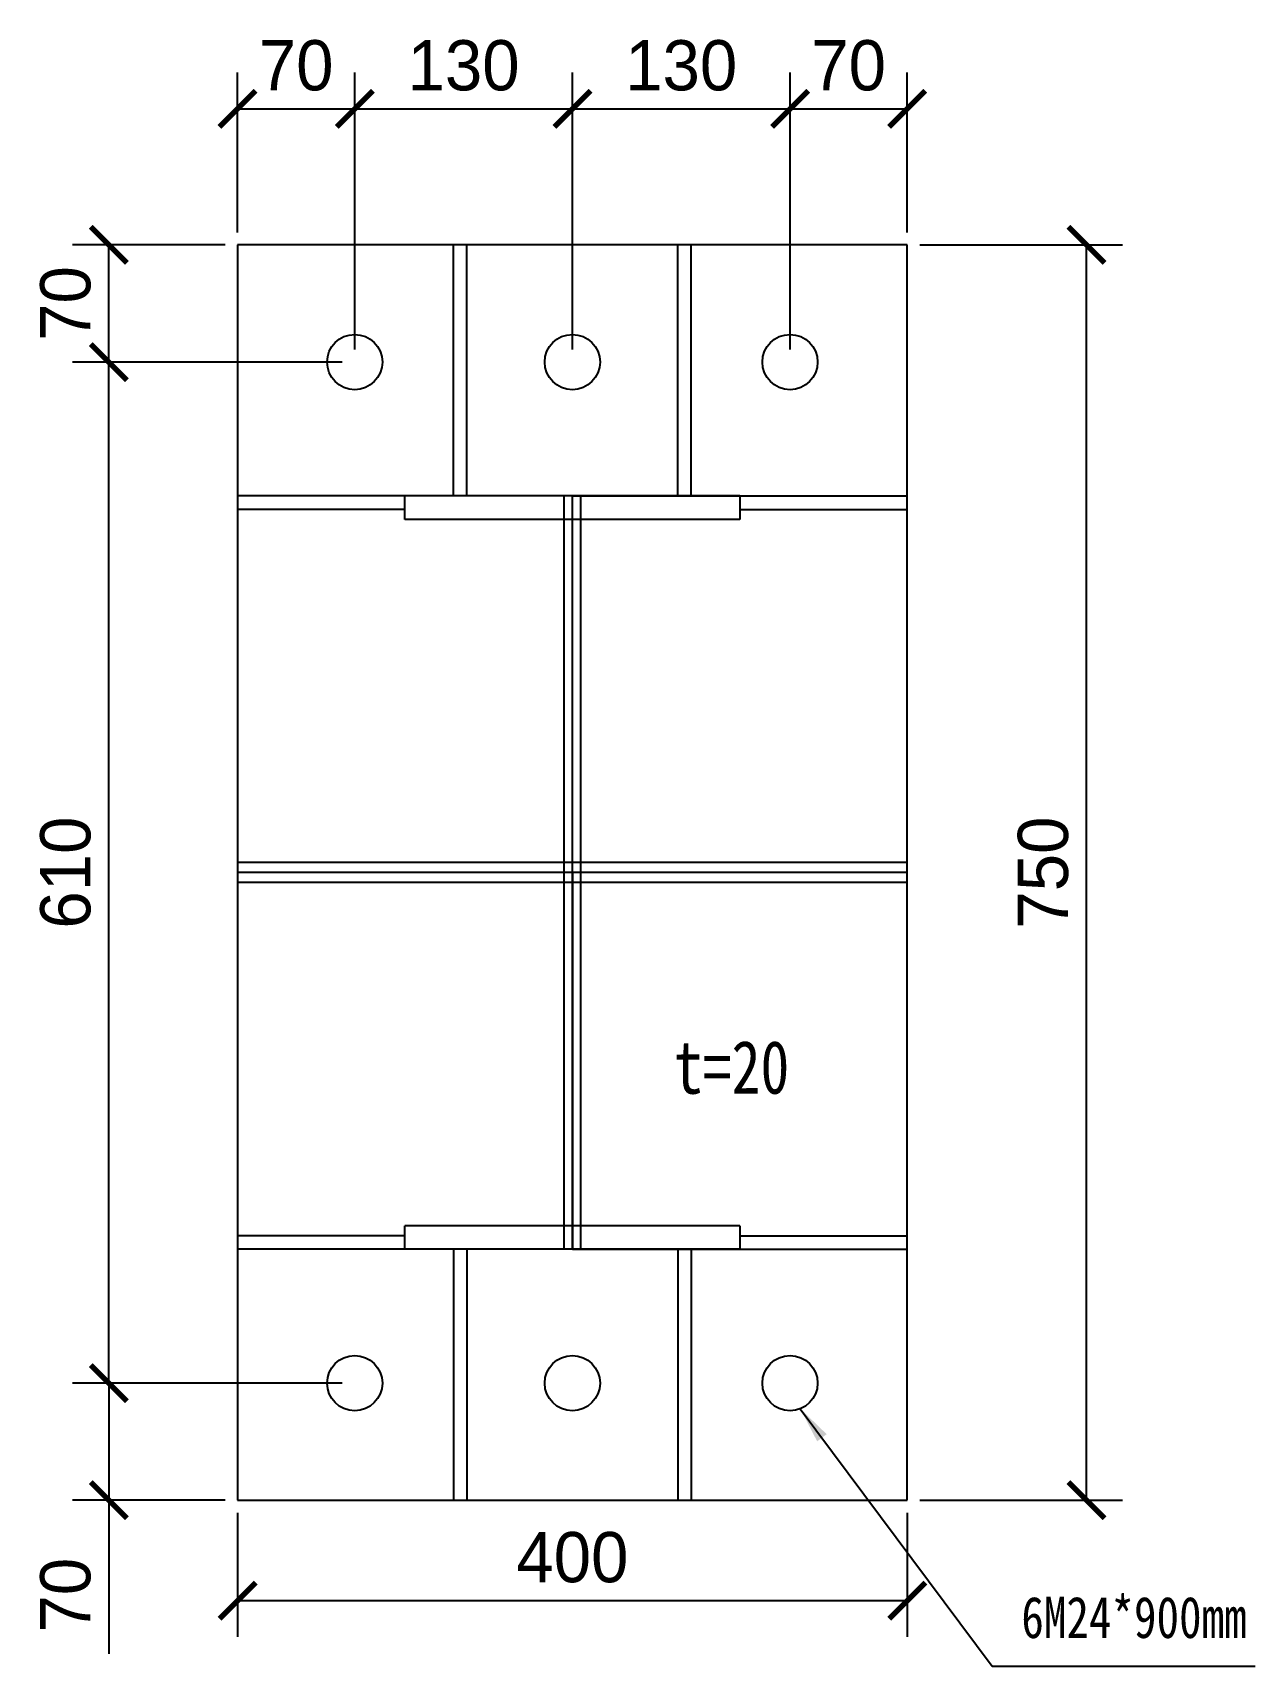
# Model space of a CAD drawing. Header units: millimetres. Extents: x 92079 to 624077, y -488988 to -181668.
# Drawn here: x 93611 to 94341, y -382935 to -381959 of the extents above; entities that cross this region are included whole.
import ezdxf

# ---------------------------------------------------------------- set-up
doc = ezdxf.new("R2010")
doc.units = ezdxf.units.MM
doc.header["$PDMODE"] = 1
doc.layers.add('粗线', color=7, linetype='Continuous')
doc.styles.get("Standard").update_dxf_attribs({"font": 'qlctxt.shx', "bigfont": 'qlchzt.shx'})
doc.styles.add('STYLE1', font='', dxfattribs={"width": 0.8})
doc.styles.get('STYLE1').set_extended_font_data('SimSun')
doc.dimstyles.new('大样图Standard', dxfattribs={"dimscale": 120, "dimtxt": 0.25, "dimasz": 0.18, "dimexe": 0.18, "dimexo": 0.0625, "dimgap": 0.09, "dimtad": 1, "dimdsep": 46, "dimtxsty": 'Standard', "dimblk": 'ARCHTICK', "dimcen": 0.09, "dimadec": 0, "dimazin": 0, "dimtfac": 1, "dimtofl": 0, "dimtmove": 0, "dimatfit": 3, "dimfxl": 1, "dimtolj": 1, "dimtzin": 0, "dimarcsym": 0})

msp = doc.modelspace()

# ---------------------------------------------------------------- texts
at = {"layer": '粗线', "color": 7, "style": 'STYLE1', "width": 0.8}
for s, height, p in [('t=20', 31.7086, (93993.799, -382592.775)), ('6M24*900mm', 24.7283, (94201.401, -382917.971))]:
    msp.add_text(s, height=height, dxfattribs=at).set_placement(p)

# ---------------------------------------------------------------- blocks, each defined once
blk = doc.blocks.new('_ArchTick')
at = {"color": 0, "linetype": 'ByBlock', "const_width": 0.15}
blk.add_lwpolyline([(-0.5, -0.5), (0.5, 0.5)], dxfattribs=at)
blk = doc.blocks.new('*D148')
at = {"layer": 'Defpoints', "color": 0}
for p in [(93803.24, -382765.69), (93656.34, -382835.69), (93733.24, -382835.69)]:
    blk.add_point(p, dxfattribs=at)
at = {"layer": '粗线', "color": 0, "lineweight": -2}
for p, q in [((93795.74, -382765.69), (93634.74, -382765.69)), ((93656.34, -382765.69), (93656.34, -382835.69)), ((93725.74, -382835.69), (93634.74, -382835.69)), ((93656.34, -382835.69), (93656.34, -382927.46))]:
    blk.add_line(p, q, dxfattribs=at)
at = {"layer": '粗线', "color": 0, "lineweight": -2, "xscale": 21.6, "yscale": 21.6, "zscale": 21.6}
for p, rotation in [((93656.34, -382765.69), 90), ((93656.34, -382835.69), 270)]:
    blk.add_blockref('_ArchTick', p, dxfattribs=dict(at, rotation=rotation))
at = {"layer": '粗线', "color": 0, "insert": (93630.54, -382892.38), "char_height": 30, "attachment_point": 5, "rotation": 90}
blk.add_mtext('\\A1;70', dxfattribs=at)
blk = doc.blocks.new('*D149')
at = {"layer": 'Defpoints', "color": 0}
for p in [(93656.34, -382155.69), (93803.24, -382155.69), (93803.24, -382765.69)]:
    blk.add_point(p, dxfattribs=at)
at = {"layer": '粗线', "color": 0, "lineweight": -2}
for p, q in [((93795.74, -382155.69), (93634.74, -382155.69)), ((93656.34, -382765.69), (93656.34, -382155.69)), ((93795.74, -382765.69), (93634.74, -382765.69))]:
    blk.add_line(p, q, dxfattribs=at)
at = {"layer": '粗线', "color": 0, "lineweight": -2, "xscale": 21.6, "yscale": 21.6, "zscale": 21.6}
for p, rotation in [((93656.34, -382155.69), 90), ((93656.34, -382765.69), 270)]:
    blk.add_blockref('_ArchTick', p, dxfattribs=dict(at, rotation=rotation))
at = {"layer": '粗线', "color": 0, "insert": (93630.54, -382460.69), "char_height": 30, "attachment_point": 5, "rotation": 90}
blk.add_mtext('\\A1;610', dxfattribs=at)
blk = doc.blocks.new('*D150')
at = {"layer": 'Defpoints', "color": 0}
for p in [(93656.34, -382085.69), (93733.24, -382085.69), (93803.24, -382155.69)]:
    blk.add_point(p, dxfattribs=at)
at = {"layer": '粗线', "color": 0, "lineweight": -2}
for p, q in [((93725.74, -382085.69), (93634.74, -382085.69)), ((93656.34, -382155.69), (93656.34, -382085.69)), ((93795.74, -382155.69), (93634.74, -382155.69))]:
    blk.add_line(p, q, dxfattribs=at)
at = {"layer": '粗线', "color": 0, "lineweight": -2, "xscale": 21.6, "yscale": 21.6, "zscale": 21.6}
for p, rotation in [((93656.34, -382085.69), 90), ((93656.34, -382155.69), 270)]:
    blk.add_blockref('_ArchTick', p, dxfattribs=dict(at, rotation=rotation))
at = {"layer": '粗线', "color": 0, "insert": (93630.54, -382120.69), "char_height": 30, "attachment_point": 5, "rotation": 90}
blk.add_mtext('\\A1;70', dxfattribs=at)
blk = doc.blocks.new('*D146')
at = {"layer": 'Defpoints', "color": 0}
for p in [(93803.24, -382004.39), (93733.24, -382085.69), (93803.24, -382155.69)]:
    blk.add_point(p, dxfattribs=at)
at = {"layer": '粗线', "color": 0, "lineweight": -2}
for p, q in [((93733.24, -382078.19), (93733.24, -381982.79)), ((93803.24, -382148.19), (93803.24, -381982.79)), ((93733.24, -382004.39), (93803.24, -382004.39))]:
    blk.add_line(p, q, dxfattribs=at)
at = {"layer": '粗线', "color": 0, "lineweight": -2, "xscale": 21.6, "yscale": 21.6, "zscale": 21.6, "rotation": 180}
blk.add_blockref('_ArchTick', (93733.24, -382004.39), dxfattribs=at)
at = {"layer": '粗线', "color": 0, "lineweight": -2, "xscale": 21.6, "yscale": 21.6, "zscale": 21.6}
blk.add_blockref('_ArchTick', (93803.24, -382004.39), dxfattribs=at)
at = {"layer": '粗线', "color": 0, "insert": (93768.24, -381978.59), "char_height": 30, "attachment_point": 5}
blk.add_mtext('\\A1;70', dxfattribs=at)
blk = doc.blocks.new('*D151')
at = {"layer": 'Defpoints', "color": 0}
for p in [(93933.24, -382004.39), (93803.24, -382155.69), (93933.24, -382155.69)]:
    blk.add_point(p, dxfattribs=at)
at = {"layer": '粗线', "color": 0, "lineweight": -2}
for p, q in [((93803.24, -382148.19), (93803.24, -381982.79)), ((93933.24, -382148.19), (93933.24, -381982.79)), ((93803.24, -382004.39), (93933.24, -382004.39))]:
    blk.add_line(p, q, dxfattribs=at)
at = {"layer": '粗线', "color": 0, "lineweight": -2, "xscale": 21.6, "yscale": 21.6, "zscale": 21.6, "rotation": 180}
blk.add_blockref('_ArchTick', (93803.24, -382004.39), dxfattribs=at)
at = {"layer": '粗线', "color": 0, "lineweight": -2, "xscale": 21.6, "yscale": 21.6, "zscale": 21.6}
blk.add_blockref('_ArchTick', (93933.24, -382004.39), dxfattribs=at)
at = {"layer": '粗线', "color": 0, "insert": (93868.24, -381978.59), "char_height": 30, "attachment_point": 5}
blk.add_mtext('\\A1;130', dxfattribs=at)
blk = doc.blocks.new('*D152')
at = {"layer": 'Defpoints', "color": 0}
for p in [(94063.24, -382004.39), (93933.24, -382155.69), (94063.24, -382155.69)]:
    blk.add_point(p, dxfattribs=at)
at = {"layer": '粗线', "color": 0, "lineweight": -2}
for p, q in [((93933.24, -382148.19), (93933.24, -381982.79)), ((94063.24, -382148.19), (94063.24, -381982.79)), ((93933.24, -382004.39), (94063.24, -382004.39))]:
    blk.add_line(p, q, dxfattribs=at)
at = {"layer": '粗线', "color": 0, "lineweight": -2, "xscale": 21.6, "yscale": 21.6, "zscale": 21.6, "rotation": 180}
blk.add_blockref('_ArchTick', (93933.24, -382004.39), dxfattribs=at)
at = {"layer": '粗线', "color": 0, "lineweight": -2, "xscale": 21.6, "yscale": 21.6, "zscale": 21.6}
blk.add_blockref('_ArchTick', (94063.24, -382004.39), dxfattribs=at)
at = {"layer": '粗线', "color": 0, "insert": (93998.24, -381978.59), "char_height": 30, "attachment_point": 5}
blk.add_mtext('\\A1;130', dxfattribs=at)
blk = doc.blocks.new('*D153')
at = {"layer": 'Defpoints', "color": 0}
for p in [(94133.24, -382004.39), (94133.24, -382085.69), (94063.24, -382155.69)]:
    blk.add_point(p, dxfattribs=at)
at = {"layer": '粗线', "color": 0, "lineweight": -2}
for p, q in [((94063.24, -382148.19), (94063.24, -381982.79)), ((94133.24, -382078.19), (94133.24, -381982.79)), ((94063.24, -382004.39), (94133.24, -382004.39))]:
    blk.add_line(p, q, dxfattribs=at)
at = {"layer": '粗线', "color": 0, "lineweight": -2, "xscale": 21.6, "yscale": 21.6, "zscale": 21.6, "rotation": 180}
blk.add_blockref('_ArchTick', (94063.24, -382004.39), dxfattribs=at)
at = {"layer": '粗线', "color": 0, "lineweight": -2, "xscale": 21.6, "yscale": 21.6, "zscale": 21.6}
blk.add_blockref('_ArchTick', (94133.24, -382004.39), dxfattribs=at)
at = {"layer": '粗线', "color": 0, "insert": (94098.24, -381978.59), "char_height": 30, "attachment_point": 5}
blk.add_mtext('\\A1;70', dxfattribs=at)
blk = doc.blocks.new('*D154')
at = {"layer": 'Defpoints', "color": 0}
for p in [(94133.24, -382085.69), (94240.31, -382085.69), (94133.24, -382835.69)]:
    blk.add_point(p, dxfattribs=at)
at = {"layer": '粗线', "color": 0, "lineweight": -2}
for p, q in [((94140.74, -382085.69), (94261.91, -382085.69)), ((94240.31, -382835.69), (94240.31, -382085.69)), ((94140.74, -382835.69), (94261.91, -382835.69))]:
    blk.add_line(p, q, dxfattribs=at)
at = {"layer": '粗线', "color": 0, "lineweight": -2, "xscale": 21.6, "yscale": 21.6, "zscale": 21.6}
for p, rotation in [((94240.31, -382085.69), 90), ((94240.31, -382835.69), 270)]:
    blk.add_blockref('_ArchTick', p, dxfattribs=dict(at, rotation=rotation))
at = {"layer": '粗线', "color": 0, "insert": (94214.51, -382460.69), "char_height": 30, "attachment_point": 5, "rotation": 90}
blk.add_mtext('\\A1;750', dxfattribs=at)
blk = doc.blocks.new('*D147')
at = {"layer": 'Defpoints', "color": 0}
for p in [(93733.24, -382835.69), (94133.24, -382835.69), (93733.24, -382895.66)]:
    blk.add_point(p, dxfattribs=at)
at = {"layer": '粗线', "color": 0, "lineweight": -2}
for p, q in [((93733.24, -382843.19), (93733.24, -382917.26)), ((94133.24, -382843.19), (94133.24, -382917.26)), ((94133.24, -382895.66), (93733.24, -382895.66))]:
    blk.add_line(p, q, dxfattribs=at)
at = {"layer": '粗线', "color": 0, "lineweight": -2, "xscale": 21.6, "yscale": 21.6, "zscale": 21.6, "rotation": 180}
blk.add_blockref('_ArchTick', (93733.24, -382895.66), dxfattribs=at)
at = {"layer": '粗线', "color": 0, "lineweight": -2, "xscale": 21.6, "yscale": 21.6, "zscale": 21.6}
blk.add_blockref('_ArchTick', (94133.24, -382895.66), dxfattribs=at)
at = {"layer": '粗线', "color": 0, "insert": (93933.24, -382869.86), "char_height": 30, "attachment_point": 5}
blk.add_mtext('\\A1;400', dxfattribs=at)

# ---------------------------------------------------------------- dimensions: what is measured, and where the dimension line sits
at = {"layer": '粗线', "color": 7}
for base, p1, p2, picture, middle in [((93803.235, -382004.389), (93733.235, -382085.69), (93803.235, -382155.69), '*D146', (93768.235, -382004.389)), ((94133.235, -382004.389), (94063.235, -382155.69), (94133.235, -382085.69), '*D153', (94098.235, -382004.389))]:
    dim = msp.add_linear_dim(base=base, p1=p1, p2=p2, dimstyle='大样图Standard', dxfattribs=at)
    dim.commit()
    dim.dimension.update_dxf_attribs({"geometry": picture, "text_midpoint": middle, "dimtype": 128})
for base, p1, p2, picture, middle in [((93933.235, -382004.389), (93803.235, -382155.69), (93933.235, -382155.69), '*D151', (93868.235, -381978.589)), ((94063.235, -382004.389), (93933.235, -382155.69), (94063.235, -382155.69), '*D152', (93998.235, -381978.589))]:
    dim = msp.add_linear_dim(base=base, p1=p1, p2=p2, dimstyle='大样图Standard', dxfattribs=at)
    dim.commit()
    dim.dimension.update_dxf_attribs({"geometry": picture, "text_midpoint": middle})
dim = msp.add_linear_dim(base=(93656.345, -382085.69), p1=(93803.235, -382155.69), p2=(93733.235, -382085.69), angle=270, dimstyle='大样图Standard', dxfattribs=at)
dim.commit()
dim.dimension.update_dxf_attribs({"geometry": '*D150', "text_midpoint": (93656.345, -382120.69), "dimtype": 128})
for p2, distance, picture, middle in [((94133.235, -382085.69), -107.075, '*D154', (94214.51, -382460.69)), ((93733.235, -382835.69), 59.97, '*D147', (93933.235, -382869.86))]:
    dim = msp.add_aligned_dim(p1=(94133.235, -382835.69), p2=p2, distance=distance, dimstyle='大样图Standard', dxfattribs=at)
    dim.commit()
    dim.dimension.update_dxf_attribs({"geometry": picture, "text_midpoint": middle})
for base, p2, picture, middle in [((93656.345, -382155.69), (93803.235, -382155.69), '*D149', (93630.545, -382460.69)), ((93656.345, -382835.69), (93733.235, -382835.69), '*D148', (93630.545, -382892.376))]:
    dim = msp.add_linear_dim(base=base, p1=(93803.235, -382765.69), p2=p2, angle=270, dimstyle='大样图Standard', dxfattribs=at)
    dim.commit()
    dim.dimension.update_dxf_attribs({"geometry": picture, "text_midpoint": middle})

# ---------------------------------------------------------------- linework, layer by layer
at = {"layer": '粗线', "color": 7}
for p, q in [((93733.235, -382085.69), (93733.235, -382835.69)), ((94133.235, -382085.69), (93733.235, -382085.69)), ((93862.252, -382235.69), (93862.252, -382085.69)), ((93870.252, -382235.69), (93870.252, -382085.69)), ((93996.218, -382235.69), (93996.218, -382085.69)), ((94004.218, -382235.69), (94004.218, -382085.69)), ((94133.235, -382835.69), (94133.235, -382085.69)), ((93833.235, -382235.69), (93733.235, -382235.69)), ((93833.235, -382235.69), (93733.235, -382235.69)), ((93833.235, -382243.69), (93733.235, -382243.69)), ((94033.235, -382235.69), (93833.235, -382235.69)), ((93833.235, -382249.69), (93833.235, -382235.69)), ((93928.235, -382685.69), (93928.235, -382235.69)), ((93933.235, -382685.69), (93933.235, -382235.69)), ((93933.235, -382235.69), (94033.235, -382235.69)), ((93938.235, -382685.69), (93938.235, -382235.69)), ((94033.235, -382235.69), (94033.235, -382249.69)), ((94033.235, -382235.69), (94133.235, -382235.69)), ((94033.235, -382235.69), (94133.235, -382235.69)), ((94033.235, -382243.69), (94133.235, -382243.69)), ((94033.235, -382249.69), (93833.235, -382249.69)), ((94133.235, -382454.69), (93733.235, -382454.69)), ((94133.235, -382460.69), (93733.235, -382460.69)), ((94133.235, -382466.69), (93733.235, -382466.69)), ((93933.235, -382460.69), (93933.235, -382685.69)), ((94033.235, -382671.69), (93833.235, -382671.69)), ((93833.235, -382685.69), (93833.235, -382671.69)), ((94033.235, -382671.69), (94033.235, -382685.69)), ((93833.235, -382677.69), (93733.235, -382677.69)), ((94033.235, -382677.69), (94133.235, -382677.69)), ((93833.235, -382685.69), (93733.235, -382685.69)), ((94033.235, -382685.69), (93833.235, -382685.69)), ((93862.252, -382685.69), (93862.252, -382835.69)), ((93870.252, -382685.69), (93870.252, -382835.69)), ((93933.235, -382685.69), (94033.235, -382685.69)), ((93996.218, -382685.69), (93996.218, -382835.69)), ((94004.218, -382685.69), (94004.218, -382835.69)), ((94033.235, -382685.69), (94133.235, -382685.69)), ((93733.235, -382835.69), (94133.235, -382835.69))]:
    msp.add_line(p, q, dxfattribs=at)
for centre in [(93803.235, -382155.69), (93933.235, -382155.69), (94063.235, -382155.69), (93803.235, -382765.69), (93933.235, -382765.69), (94063.235, -382765.69)]:
    msp.add_circle(centre, 16.5, dxfattribs=at)

msp.set_redraw_order([(e.dxf.handle, doc.entitydb.next_handle()) for e in msp.query("TEXT MTEXT ATTDEF DIMENSION ARC_DIMENSION")])  # texts and dimensions are drawn at this point

# ---------------------------------------------------------------- leaders
msp.add_leader([(94069.384, -382781.002), (94183.893, -382934.886), (94341.166, -382934.886)], dimstyle='大样图Standard', override={"dimgap": 0.09, "dimtad": 0}, dxfattribs=at)

doc.saveas('drawing.dxf')
